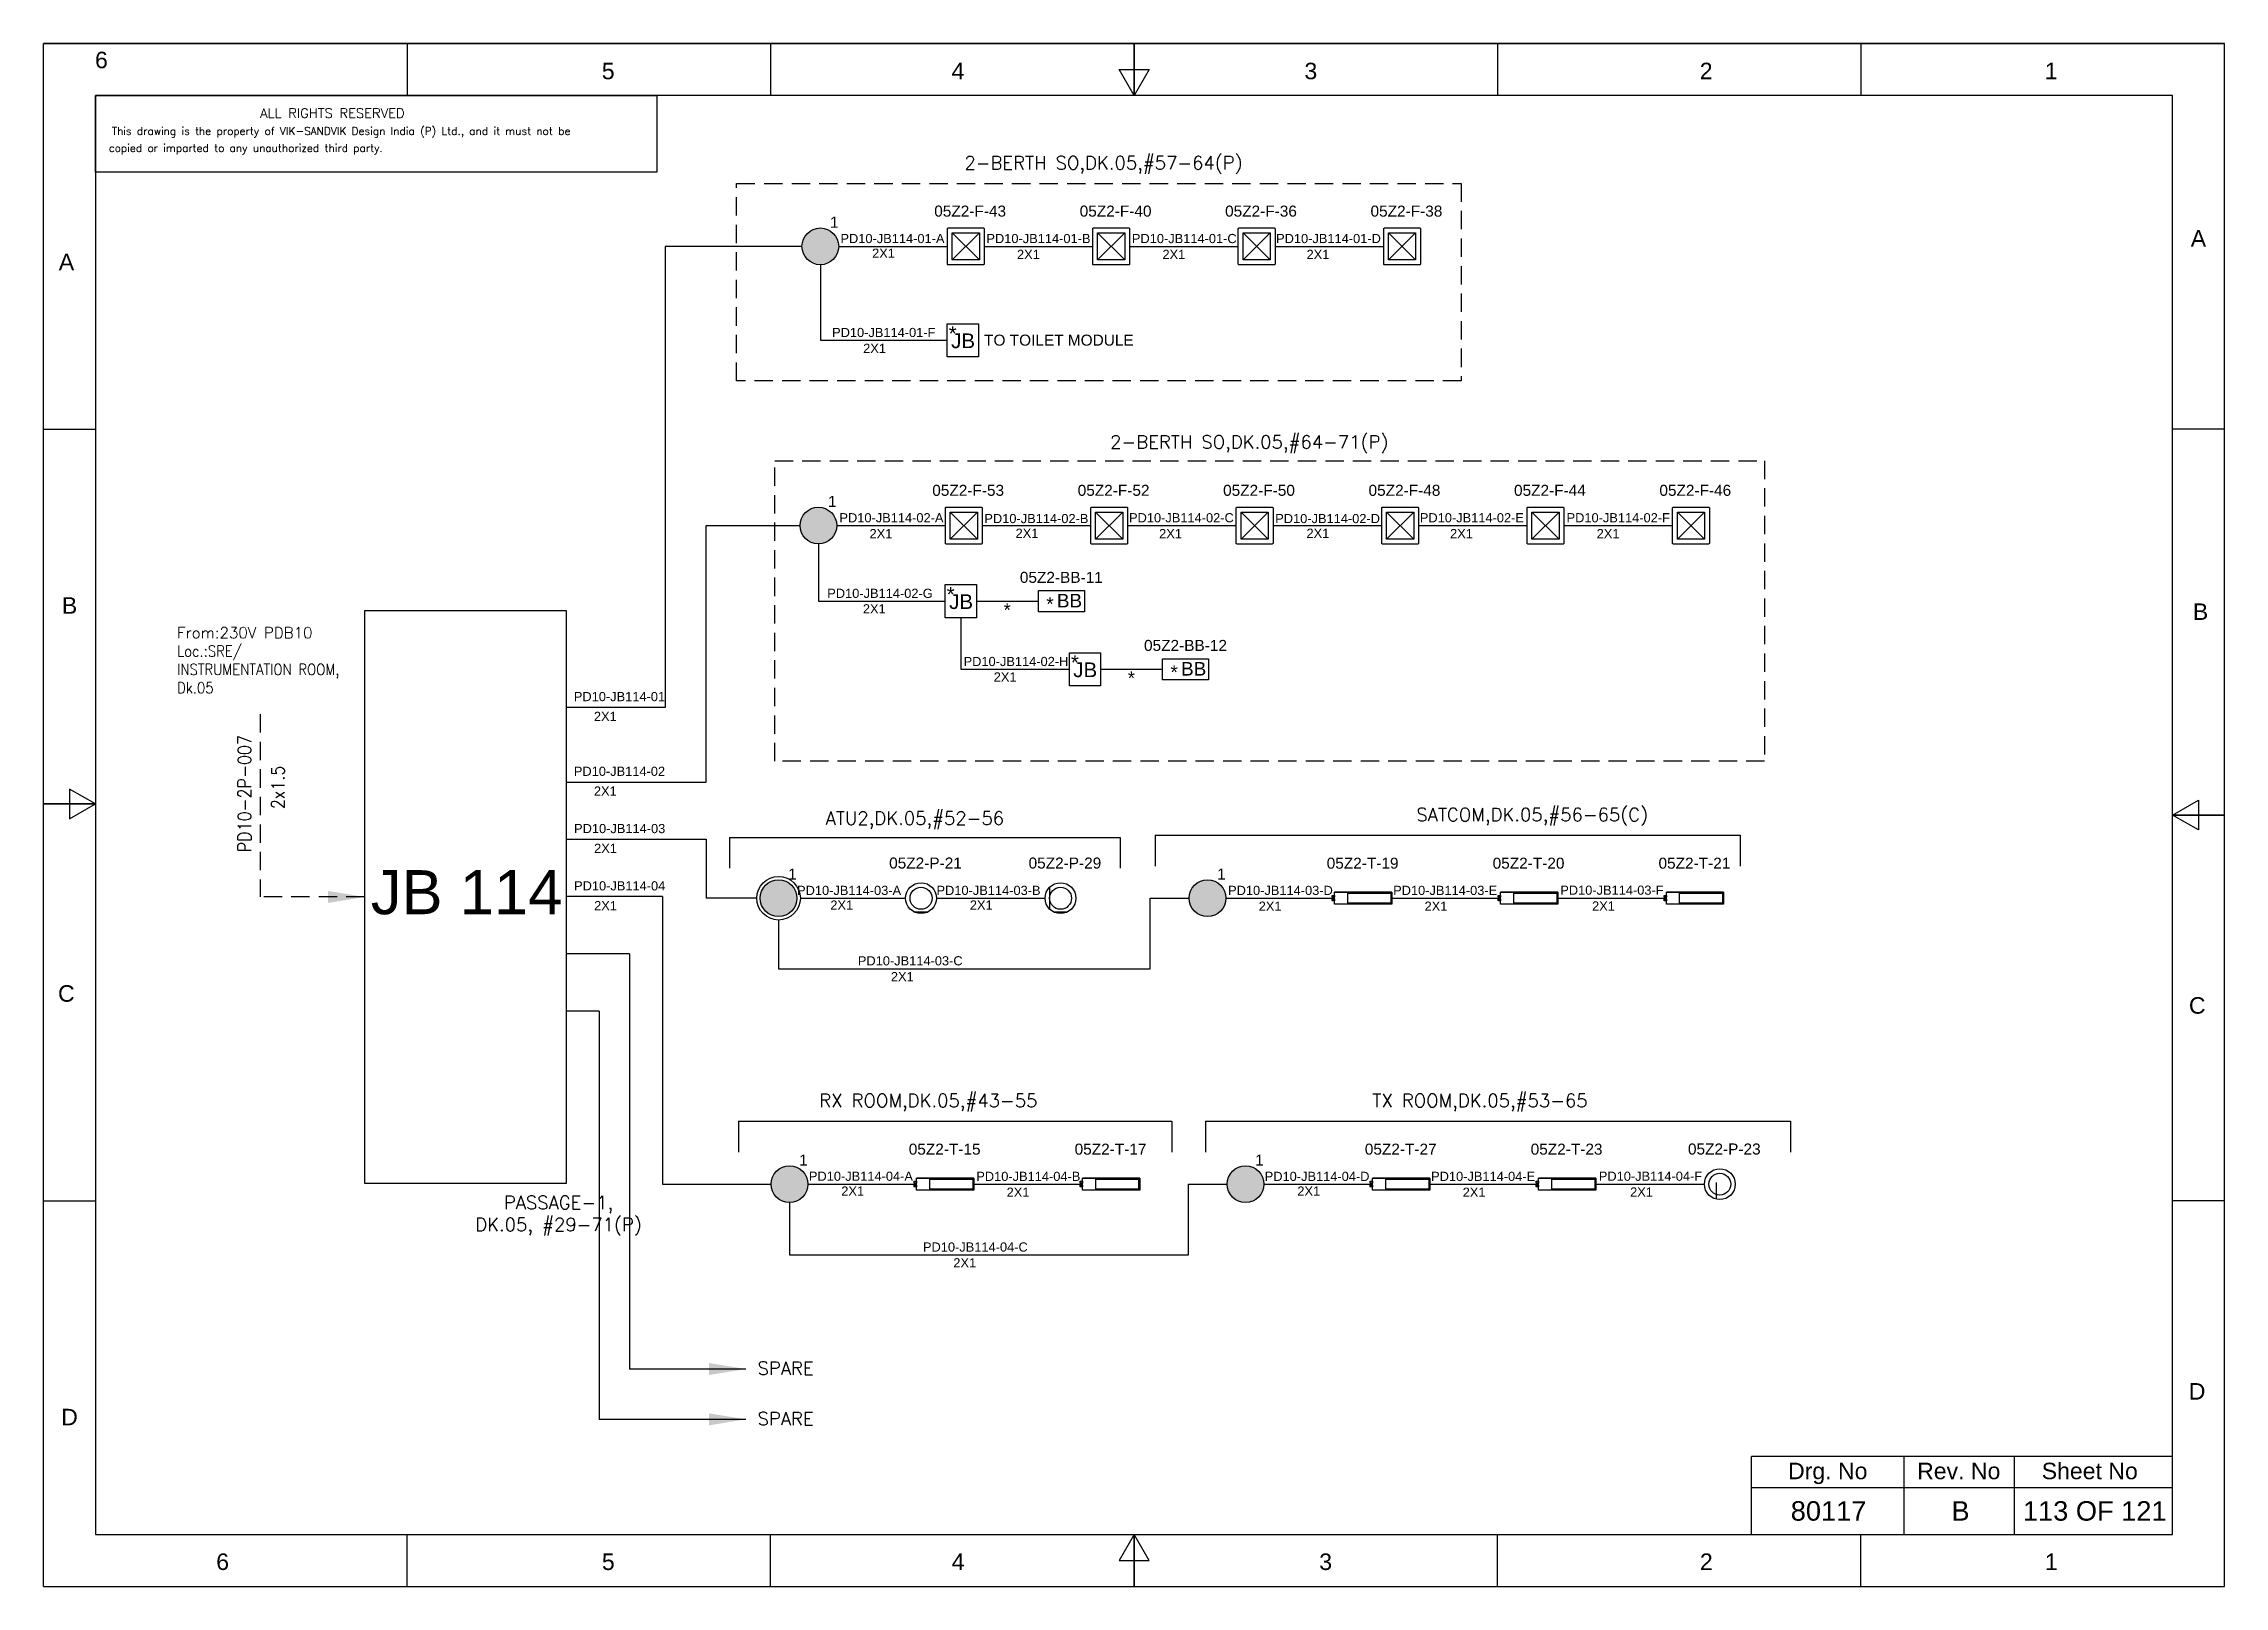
# Model space of a CAD drawing. Header units: inches. Extents: x -3311 to 1429, y -713 to 2436.
# Drawn here: x -1331.5 to -1034.5, y -713.5 to -503.4 of the extents above; entities that cross this region are included whole.
import ezdxf
from ezdxf.enums import TextEntityAlignment as Align

# ---------------------------------------------------------------- set-up
doc = ezdxf.new("R2010")
doc.units = ezdxf.units.IN
doc.linetypes.add('HIDDEN', pattern=[0.375, 0.25, -0.125])
doc.linetypes.add('SOLID', pattern=[0])
for name, color, linetype in [('BB', 7, 'Continuous'), ('Fmount', 7, 'Continuous'), ('LINE', 3, 'SOLID')]:
    doc.layers.add(name, color=color, linetype=linetype)
for name, color, linetype, lineweight in [('ELEC_TXT-025', 1, 'Continuous', 25), ('HEL-025', 1, 'Continuous', 25), ('HEL-035', 2, 'Continuous', 35)]:
    doc.layers.add(name, color=color, linetype=linetype, lineweight=lineweight)
doc.styles.add('_NORMAL', font='arial.ttf')
doc.styles.add('ROMAN S', font='romans.shx')
doc.styles.add('ROMANS', font='simplex.shx', dxfattribs={"width": 0.88})
doc.styles.get("Standard").update_dxf_attribs({"font": 'arial.ttf'})
doc.dimstyles.get("Standard").update_dxf_attribs({"dimtxt": 0.18, "dimasz": 0.18, "dimexe": 0.18, "dimexo": 0.0625, "dimgap": 0.09, "dimtad": 0, "dimtih": 1, "dimtoh": 1, "dimdec": 4, "dimzin": 0, "dimdsep": 46, "dimtxsty": 'Standard', "dimcen": 0.09, "dimadec": 0, "dimazin": 0, "dimtfac": 1, "dimtdec": 4, "dimtofl": 0, "dimtmove": 0, "dimatfit": 3, "dimfxl": 1, "dimtolj": 1, "dimtzin": 0, "dimarcsym": 0})
pattern_1 = [(0, (0, 0), (0, 6.985), [5.08, -1.905]), (90, (0, 0), (-6.985, 4e-16), [5.08, -1.905])]

msp = doc.modelspace()

# ---------------------------------------------------------------- texts
at = {"color": 7}
for s, height, p in [('PD10-JB114-01-A', 1.25, (-1222.95, -530.59, 0.03)), ('2X1', 1.25, (-1218.64, -532.59)), ('PD10-JB114-01-B', 1.25, (-1203.07, -530.59, 0.03)), ('2X1', 1.25, (-1198.91, -532.75, -0.03)), ('PD10-JB114-01-C', 1.25, (-1183.26, -530.59, 0.03)), ('2X1', 1.25, (-1179.1, -532.75, -0.03)), ('PD10-JB114-01-D', 1.25, (-1163.62, -530.59, 0.03)), ('2X1', 1.25, (-1159.47, -532.75, -0.03)), ('PD10-JB114-01-F', 1.25, (-1224.09, -543.38, 0.03)), ('TO TOILET MODULE', 1.5, (-1203.39, -544.55, 0.03)), ('2X1', 1.25, (-1219.86, -545.54, -0.03)), ('PD10-JB114-02-A', 1.25, (-1223.09, -568.61, 0.03)), ('2X1', 1.25, (-1218.99, -570.77, -0.03)), ('PD10-JB114-02-B', 1.25, (-1203.35, -568.72, 0.03)), ('2X1', 1.25, (-1199.1, -570.72)), ('PD10-JB114-02-C', 1.25, (-1183.65, -568.61, 0.03)), ('2X1', 1.25, (-1179.55, -570.77, -0.03)), ('PD10-JB114-02-D', 1.25, (-1163.74, -568.72, 0.03)), ('2X1', 1.25, (-1159.48, -570.72)), ('PD10-JB114-02-E', 1.25, (-1144.04, -568.61, 0.03)), ('2X1', 1.25, (-1139.93, -570.77, -0.03)), ('PD10-JB114-02-F', 1.25, (-1124.06, -568.61, 0.03)), ('2X1', 1.25, (-1119.96, -570.77, -0.03)), ('PD10-JB114-02-G', 1.25, (-1224.75, -578.9, 0.03)), ('2X1', 1.25, (-1219.9, -581.01, -0.03)), ('*', 1.8, (-1200.73, -581.44)), ('PD10-JB114-02-H', 1.25, (-1206.18, -588.18, 0.03)), ('2X1', 1.25, (-1202.08, -590.29, -0.03)), ('*', 1.8, (-1183.82, -590.71)), ('PD10-JB114-01', 1.25, (-1259.26, -592.96)), ('2X1', 1.25, (-1256.53, -595.66)), ('PD10-JB114-02', 1.25, (-1259.26, -603.13)), ('2X1', 1.25, (-1256.53, -605.82)), ('PD10-JB114-03', 1.25, (-1259.23, -610.93)), ('2X1', 1.25, (-1256.5, -613.62)), ('PD10-JB114-04', 1.25, (-1259.23, -618.73)), ('2X1', 1.25, (-1256.5, -621.43)), ('PD10-JB114-03-A', 1.25, (-1228.86, -619.35, 0.03)), ('2X1', 1.25, (-1224.33, -621.35)), ('PD10-JB114-03-B', 1.25, (-1209.87, -619.35, 0.03)), ('2X1', 1.25, (-1205.33, -621.35)), ('PD10-JB114-03-D', 1.25, (-1170.16, -619.35, 0.03)), ('2X1', 1.25, (-1165.99, -621.5, -0.03)), ('PD10-JB114-03-E', 1.25, (-1147.68, -619.35, 0.03)), ('2X1', 1.25, (-1143.4, -621.5, -0.03)), ('PD10-JB114-03-F', 1.25, (-1124.92, -619.32, 0.08)), ('2X1', 1.25, (-1120.59, -621.48)), ('PD10-JB114-03-C', 1.25, (-1220.58, -628.94, 0.11)), ('2X1', 1.25, (-1216.08, -631.09)), ('PD10-JB114-04-A', 1.25, (-1227.25, -658.27, 0.11)), ('2X1', 1.25, (-1222.84, -660.29)), ('PD10-JB114-04-B', 1.25, (-1204.45, -658.29, 0.03)), ('2X1', 1.25, (-1200.32, -660.45, -0.03)), ('PD10-JB114-04-D', 1.25, (-1165.17, -658.29, 0.03)), ('2X1', 1.25, (-1160.73, -660.29)), ('PD10-JB114-04-E', 1.25, (-1142.51, -658.29, 0.03)), ('2X1', 1.25, (-1138.21, -660.45, -0.03)), ('PD10-JB114-04-F', 1.25, (-1119.67, -658.27, 0.08)), ('2X1', 1.25, (-1115.41, -660.42)), ('PD10-JB114-04-C', 1.25, (-1211.71, -667.91, 0.03)), ('2X1', 1.25, (-1207.58, -670.06, -0.03))]:
    msp.add_text(s, height=height, dxfattribs=at).set_placement(p)
at = {"color": 7, "lineweight": 30}
msp.add_text('JB 114', height=6, dxfattribs=at).set_placement((-1273.87, -618.97), align=Align.MIDDLE_CENTER)
at = {"color": 7}
for s, height, p in [('Drg. No', 2.246, (-1088.49, -697.78)), ('Rev. No', 2.246, (-1070.65, -697.78)), ('Sheet No', 2.246, (-1052.81, -697.78)), ('80117', 2.653, (-1088.38, -703.22)), ('B', 2.65, (-1070.41, -703.22)), ('113 OF 121', 2.653, (-1052.13, -703.22))]:
    msp.add_text(s, height=height, dxfattribs=at).set_placement(p, align=Align.MIDDLE_CENTER)
at = {"color": 7, "char_height": 1.8, "attachment_point": 1, "style": '_NORMAL'}
for s, insert, width in [('{\\Fromans|c0;\\C2;2-BERTH SO,DK.05,#57-64(P)}', (-1206.07, -518.75, 0.22), 128.8823), ('{\\Fromans|c0;\\C2;2-BERTH SO,DK.05,#64-71(P)}', (-1186.22, -556.77, 0.22), 128.8823), ('{\\Fromans|c0;\\C2;ATU2,DK.05,#52-56}', (-1224.97, -608, 0.24), 128.8823), ('{\\Fromans|c0;\\C2;SATCOM,DK.05,#56-65(C)}', (-1144.52, -607.51, 0.22), 128.8823), ('{\\Fromans|c0;\\C2;RX ROOM,DK.05,#43-55}', (-1225.83, -646.45, 0.22), 128.8823), ('{\\Fromans|c0;\\C2;TX ROOM,DK.05,#53-65}', (-1150.51, -646.45, 0.22), 128.8823), ('{\\Fromans|c0;\\C2;SPARE}', (-1234.24, -682.9), 8.1658), ('{\\Fromans|c0;\\C2;SPARE}', (-1234.24, -689.76), 8.1658)]:
    msp.add_mtext(s, dxfattribs=dict(at, insert=insert, width=width))
at = {"color": 7, "insert": (-1313.3, -582.89), "char_height": 1.5, "width": 36.8884, "attachment_point": 1}
msp.add_mtext('{\\Fromans|c0;\\C2;From:230V PDB10 \\P\\Fsimplex|c0;\\W0.88;Loc.:SRE/\\PINSTRUMENTATION ROOM,      \\PDk.05}', dxfattribs=at)
at = {"color": 7, "insert": (-1305.01, -613.53), "char_height": 1.8, "width": 17.1296, "attachment_point": 1, "rotation": 90, "style": '_NORMAL'}
msp.add_mtext('{\\Fromans|c0;\\W0.88;PD10-2P-007}', dxfattribs=at)
at = {"color": 7, "insert": (-1300.46, -607.65), "char_height": 1.8, "attachment_point": 1, "rotation": 90, "style": '_NORMAL'}
msp.add_mtext('{\\Fsimplex|c0;\\W0.88;2x1.5}', dxfattribs=at)
at = {"color": 7, "insert": (-1272.69, -660.33), "char_height": 1.8, "attachment_point": 1, "style": '_NORMAL'}
msp.add_mtext('\\pxqc;{\\Fromans|c0;\\C2;PASSAGE-1, \\PDK.05, #29-71(P)}', dxfattribs=at)

# ---------------------------------------------------------------- blocks, each defined once
blk = doc.blocks.new('1')
h = blk.add_hatch()
h.set_pattern_fill('ANGLE', color=6)
h.set_pattern_definition(pattern_1)
h.paths.add_polyline_path([(303.23, 2044.43, 1), (306.22, 2044.43, 1)], flags=0)
h.paths.add_polyline_path([(302.63, 2044.43, 1), (306.83, 2044.43, 1)])
h.paths.add_polyline_path([(306.22, 2044.43, -1), (303.23, 2044.43, -1)], flags=16)
h = blk.add_hatch()
h.set_pattern_fill('ANGLE', color=6)
h.set_pattern_definition(pattern_1)
h.paths.add_polyline_path([(303.23, 2044.43, 1), (306.22, 2044.43, 1)])
at = {"color": 6}
for radius in [2.1, 1.5]:
    blk.add_circle((304.73, 2044.43), radius, dxfattribs=at)
blk = doc.blocks.new('LED PENDENT LIGHT 15W')
blk.add_blockref('1', (0, 0))
blk.add_attdef('TAG_NO', (301.63, 2048.1), '', height=1.5)
blk = doc.blocks.new('FIXED_KEY_SWITCH')
h = blk.add_hatch(color=1)
h.dxf.hatch_style = 1
edge = h.paths.add_edge_path()
edge.add_arc((848.13, 1737.46), 2.5, 0, 360)
at = {"color": 1}
blk.add_circle((848.13, 1737.46), 2.5, dxfattribs=at)
at = {"color": 7, "insert": (849.44, 1741.5), "char_height": 1.5, "attachment_point": 1, "style": '_NORMAL'}
blk.add_mtext_dynamic_manual_height_columns('1', width=1.5, gutter_width=7.5, heights=[0], dxfattribs=at)
blk = doc.blocks.new('SWT')
blk.add_blockref('FIXED_KEY_SWITCH', (0, 0))
blk.add_attdef('TAG_NO', (844.55, 1741.11), '', height=1.5)
blk = doc.blocks.new('fr')
at = {"color": 7, "linetype": 'Continuous'}
for p, q in [((33763.99, 4500.4), (33466.99, 4500.4)), ((33466.99, 4500.4), (33763.99, 4500.4)), ((33466.99, 4290.33), (33466.99, 4500.4)), ((33516.49, 4500.4), (33516.49, 4493.33)), ((33565.99, 4500.4), (33565.99, 4493.33)), ((33615.49, 4500.4), (33615.49, 4493.33)), ((33615.49, 4493.33), (33615.49, 4500.4)), ((33615.49, 4500.4), (33615.49, 4493.33)), ((33664.99, 4500.4), (33664.99, 4493.33)), ((33714.49, 4500.4), (33714.49, 4493.33)), ((33763.99, 4290.33), (33763.99, 4500.4)), ((33763.99, 4290.33), (33763.99, 4500.4)), ((33615.49, 4493.33), (33613.45, 4496.87)), ((33613.45, 4496.87), (33617.53, 4496.87)), ((33617.53, 4496.87), (33615.49, 4493.33)), ((33756.92, 4493.33), (33474.06, 4493.33)), ((33474.06, 4493.33), (33474.06, 4297.41)), ((33756.92, 4297.41), (33756.92, 4493.33)), ((33466.99, 4447.89), (33474.06, 4447.89)), ((33763.99, 4447.89), (33756.92, 4447.89)), ((33474.06, 4396.87), (33470.53, 4398.91)), ((33470.53, 4398.91), (33470.53, 4394.83)), ((33466.99, 4396.87), (33474.06, 4396.87)), ((33474.06, 4396.87), (33466.99, 4396.87)), ((33466.99, 4396.87), (33474.06, 4396.87)), ((33470.53, 4394.83), (33474.06, 4396.87)), ((33756.92, 4395.37), (33760.45, 4397.41)), ((33760.45, 4397.41), (33760.45, 4393.33)), ((33763.99, 4395.37), (33756.92, 4395.37)), ((33760.45, 4393.33), (33756.92, 4395.37)), ((33756.92, 4395.37), (33763.99, 4395.37)), ((33763.99, 4395.37), (33756.92, 4395.37)), ((33466.99, 4342.85), (33474.06, 4342.85)), ((33763.99, 4342.85), (33756.92, 4342.85)), ((33474.06, 4297.41), (33756.92, 4297.41)), ((33516.49, 4290.33), (33516.49, 4297.41)), ((33565.99, 4290.33), (33565.99, 4297.41)), ((33615.49, 4297.41), (33613.45, 4293.87)), ((33615.49, 4290.33), (33615.49, 4297.41)), ((33617.53, 4293.87), (33615.49, 4297.41)), ((33615.49, 4297.41), (33615.49, 4290.33)), ((33615.49, 4290.33), (33615.49, 4297.41)), ((33664.99, 4290.33), (33664.99, 4297.41)), ((33714.49, 4290.33), (33714.49, 4297.41)), ((33613.45, 4293.87), (33617.53, 4293.87)), ((33466.99, 4290.33), (33763.99, 4290.33)), ((33466.99, 4290.33), (33763.99, 4290.33))]:
    blk.add_line(p, q, dxfattribs=at)
at = {"color": 7, "style": '_NORMAL'}
for s, p in [('6', (33474.86, 4498.18)), ('5', (33543.88, 4496.68)), ('4', (33591.52, 4496.68)), ('3', (33639.57, 4496.68)), ('2', (33693.41, 4496.68)), ('1', (33740.39, 4496.68)), ('A', (33760.45, 4473.88)), ('A', (33470.1, 4470.68)), ('B', (33470.52, 4423.9)), ('B', (33760.74, 4423.06)), ('C', (33470.08, 4371.07)), ('C', (33760.29, 4369.44)), ('D', (33760.27, 4316.89)), ('D', (33470.51, 4313.39)), ('6', (33491.37, 4293.69)), ('5', (33543.89, 4293.69)), ('4', (33591.53, 4293.69)), ('3', (33641.59, 4293.69)), ('2', (33693.43, 4293.69)), ('1', (33740.41, 4293.69))]:
    blk.add_text(s, height=2.25, dxfattribs=at).set_placement(p, align=Align.MIDDLE_CENTER)
blk = doc.blocks.new('A$C4BAD7D21')
at = {"layer": 'HEL-025'}
blk.add_lwpolyline([(-34000, 0), (-34000, 2086), (-18714, 2086), (-18714, 0)], close=True, dxfattribs=at)
at = {"layer": 'HEL-025', "style": 'ROMANS'}
for s, p in [('This drawing is the property of VIK-SANDVIK Design India (P) Ltd., and it must not be', (-33558, 1016)), (' copied or imparted to any unauthorized third party.', (-33785, 550))]:
    blk.add_text(s, height=210, dxfattribs=at).set_placement(p)
at = {"layer": 'HEL-035', "style": 'ROMANS'}
blk.add_text('     ALL RIGHTS RESERVED', height=262.5, dxfattribs=at).set_placement((-30497, 1476))
blk = doc.blocks.new('LED FLUSH MOUNT')
for p, q in [((114818, 79432), (114604, 79219)), ((114604, 79432), (114818, 79219))]:
    blk.add_line(p, q)
blk.add_lwpolyline([(114572, 79470), (114850, 79470, -0.414214), (114856, 79464), (114856, 79186, -0.414214), (114850, 79180), (114572, 79180, -0.414214), (114566, 79186), (114566, 79464, -0.414214)], format="xyb", close=True)
blk.add_lwpolyline([(114604, 79432), (114818, 79432), (114818, 79219), (114604, 79219)], close=True)
blk = doc.blocks.new('LED Flush Mounted Light 22W')
blk.add_blockref('LED FLUSH MOUNT', (0, 0))
at = {"style": 'ROMANS', "width": 0.7}
blk.add_attdef('TAG_NO.:', (113905, 79579), '', height=250, dxfattribs=at)
blk = doc.blocks.new('2A')
at = {"color": 7, "lineweight": -3, "ltscale": 2.5}
blk.add_line((790.02, 1997.62, -0.03), (782.23, 1997.62, -0.03), dxfattribs=at)
at = {"color": 7, "lineweight": -3, "ltscale": 2.5, "elevation": -0.03}
for points in [[(781.91, 1997.21), (782.23, 1997.21), (782.23, 1996.94), (781.91, 1996.94)], [(781.91, 1996.7), (782.23, 1996.7), (782.23, 1996.44), (781.91, 1996.44)], [(782.23, 1997.62), (790.02, 1997.62), (790.02, 1996.02), (782.23, 1996.02)], [(784.03, 1997.5), (789.88, 1997.5), (789.88, 1996.14), (784.03, 1996.14)]]:
    blk.add_lwpolyline(points, close=True, dxfattribs=at)
blk = doc.blocks.new('LED TUBE LIGHT 30W')
blk.add_blockref('2A', (179.91, -357.89))
blk.add_attdef('TAG_NO.', (962.52, 1642.97), '', height=1.5)
blk = doc.blocks.new('JB')
blk.add_lwpolyline([(1661.35, 1973.02), (1665.59, 1973.02), (1665.59, 1968.5), (1661.35, 1968.5)], close=True)
at = {"color": 7}
for s, p in [('*', (1661.54, 1970.68)), ('JB', (1661.87, 1969.69))]:
    blk.add_text(s, height=2, dxfattribs=at).set_placement(p)
blk = doc.blocks.new('JB_FOR_BUNKLIGHT')
blk.add_blockref('JB', (0, 0))
blk.add_attdef('TAG_NO:', (1659.46, 1975.19), '', height=1.5)
blk = doc.blocks.new('bunk_light')
blk.add_lwpolyline([(17773, 202986), (18112, 202986), (18112, 202830), (17773, 202830)], close=True)
at = {"char_height": 100, "attachment_point": 1}
for s, insert in [('*', (17831, 202937)), ('BB', (17909, 202962))]:
    blk.add_mtext_dynamic_manual_height_columns(s, width=182.6, gutter_width=7.5, heights=[0], dxfattribs=dict(at, insert=insert))
blk = doc.blocks.new('LED_BUNK _LIGHT')
at = {"xscale": 0.8, "yscale": 0.8, "zscale": 0.8}
blk.add_blockref('bunk_light', (4436, 38936), dxfattribs=at)
at = {"style": 'ROMAN S', "width": 0.7}
blk.add_attdef('TAG_NO:', text='', height=250, dxfattribs=at).set_placement((18767, 201415), align=Align.CENTER)

# ---------------------------------------------------------------- linework, layer by layer
for p, q in [((-1246.84, -531.03), (-1246.84, -593.8)), ((-1228.19, -531.03), (-1246.84, -531.03)), ((-1225.69, -533.53), (-1225.69, -543.82)), ((-1241.26, -603.97), (-1241.26, -569.05)), ((-1225.96, -571.55), (-1225.96, -579.34)), ((-1206.55, -581.6), (-1206.55, -588.62)), ((-1204.43, -579.34), (-1195.99, -579.34)), ((-1187.52, -588.62), (-1179.08, -588.62)), ((-1241.26, -611.77), (-1241.26, -619.79)), ((-1238.05, -611.52, -0.03), (-1184.86, -611.52, -0.03)), ((-1180.09, -611.22, -0.05), (-1100.4, -611.22, -0.05)), ((-1247.18, -619.57), (-1260.24, -619.57)), ((-1247.18, -619.57), (-1247.18, -658.73)), ((-1234.35, -619.79), (-1241.26, -619.79)), ((-1180.75, -629.41), (-1180.75, -619.79)), ((-1251.67, -627.37), (-1260.24, -627.37)), ((-1251.67, -627.37), (-1251.67, -683.9)), ((-1231.38, -629.41), (-1180.75, -629.41)), ((-1255.83, -635.18), (-1260.24, -635.18)), ((-1255.83, -635.18), (-1255.83, -690.75)), ((-1236.84, -650.16, -0.05), (-1177.84, -650.16, -0.05)), ((-1173.22, -650.16, -0.05), (-1093.56, -650.16, -0.05)), ((-1175.57, -668.35), (-1175.57, -658.73)), ((-1229.89, -668.35), (-1175.57, -668.35))]:
    msp.add_line(p, q)
at = {"color": 7, "linetype": 'Continuous'}
for p, q in [((-1041.55, -695.83), (-1098.87, -695.83)), ((-1098.87, -706.42), (-1098.87, -695.83)), ((-1078.09, -706.42), (-1078.09, -695.83)), ((-1063.08, -706.42), (-1063.08, -695.83)), ((-1098.87, -700.01), (-1041.55, -700.01))]:
    msp.add_line(p, q, dxfattribs=at)
at = {"linetype": 'HIDDEN', "ltscale": 10, "elevation": -0.05}
for points in [[(-1237.09, -522.46), (-1138.4, -522.46), (-1138.4, -549.33), (-1237.09, -549.33)], [(-1231.91, -560.22), (-1097.09, -560.22), (-1097.09, -601.14), (-1231.91, -601.14)]]:
    msp.add_lwpolyline(points, close=True, dxfattribs=at)
at = {"linetype": 'HIDDEN', "ltscale": 10}
msp.add_lwpolyline([(-1301.96, -594.74), (-1301.96, -619.62)], dxfattribs=at)
for points in [[(-1231.38, -622.76), (-1231.38, -629.41)], [(-1229.89, -661.23), (-1229.89, -668.35)]]:
    msp.add_lwpolyline(points)
at = {"layer": 'LINE', "color": 0}
for p, q in [((-1223.19, -531.03), (-1208.39, -531.03)), ((-1203.38, -531.03), (-1188.59, -531.03)), ((-1183.58, -531.03), (-1168.78, -531.03)), ((-1163.77, -531.03), (-1148.97, -531.03)), ((-1225.69, -543.82), (-1208.39, -543.82)), ((-1241.26, -569.05), (-1228.46, -569.05)), ((-1223.46, -569.05), (-1208.66, -569.05)), ((-1203.65, -569.05), (-1188.86, -569.05)), ((-1183.85, -569.05), (-1169.05, -569.05)), ((-1164.04, -569.05), (-1149.24, -569.05)), ((-1144.23, -569.05), (-1129.44, -569.05)), ((-1124.43, -569.05), (-1109.63, -569.05)), ((-1287.75, -580.67), (-1287.75, -658.57)), ((-1260.24, -580.67), (-1287.75, -580.67)), ((-1260.24, -658.57), (-1260.24, -580.67)), ((-1225.96, -579.34), (-1208.66, -579.34)), ((-1206.55, -588.62), (-1191.75, -588.62)), ((-1246.84, -593.8), (-1260.24, -593.8)), ((-1260.24, -603.97), (-1241.26, -603.97)), ((-1260.21, -611.77), (-1241.26, -611.77)), ((-1238.05, -611.52, -0.03), (-1238.05, -615.71, -0.03)), ((-1184.86, -611.52, -0.03), (-1184.86, -615.71, -0.03)), ((-1180.09, -611.22, -0.05), (-1180.09, -615.41, -0.05)), ((-1100.4, -611.22, -0.05), (-1100.4, -615.41, -0.05)), ((-1228.4, -619.79), (-1214.08, -619.79)), ((-1209.88, -619.79), (-1195.09, -619.79)), ((-1180.75, -619.79), (-1175.46, -619.79)), ((-1170.46, -619.79), (-1155.67, -619.79)), ((-1147.87, -619.79), (-1133.07, -619.79)), ((-1125.27, -619.79), (-1110.48, -619.79)), ((-1236.84, -650.16, -0.05), (-1236.84, -654.35, -0.05)), ((-1177.84, -650.16, -0.05), (-1177.84, -654.35, -0.05)), ((-1173.22, -650.16, -0.05), (-1173.22, -654.35, -0.05)), ((-1093.56, -650.16, -0.05), (-1093.56, -654.35, -0.05)), ((-1287.75, -658.57), (-1260.24, -658.57)), ((-1247.18, -658.73), (-1232.39, -658.73)), ((-1227.39, -658.73), (-1212.59, -658.73)), ((-1204.79, -658.73), (-1190, -658.73)), ((-1175.57, -658.73), (-1170.28, -658.73)), ((-1165.28, -658.73), (-1150.48, -658.73)), ((-1142.68, -658.73), (-1127.89, -658.73)), ((-1120.09, -658.73), (-1105.3, -658.73))]:
    msp.add_line(p, q, dxfattribs=at)
msp.add_circle((-1231.38, -619.79), 2.97, dxfattribs=at)

# ---------------------------------------------------------------- block references
for name, p in [('fr', (-34798.46, -5003.83)), ('SWT', (-2073.82, -2268.49)), ('JB_FOR_BUNKLIGHT', (-2869.75, -2514.58)), ('SWT', (-2074.09, -2306.51)), ('JB_FOR_BUNKLIGHT', (-2870.02, -2550.1)), ('JB_FOR_BUNKLIGHT', (-2853.11, -2559.38)), ('SWT', (-2079.51, -2357.25)), ('SWT', (-2021.09, -2357.25)), ('SWT', (-2078.02, -2396.19)), ('SWT', (-2015.91, -2396.19))]:
    msp.add_blockref(name, p)
ref = msp.add_blockref('LED PENDENT LIGHT 15W', (-1516.71, -2664.22))
ref.add_attrib('TAG_NO', '05Z2-P-21', (-1216.32, -615.75), dxfattribs={"height": 1.5})
ref = msp.add_blockref('LED PENDENT LIGHT 15W', (-1497.71, -2664.22, -0.03))
ref.add_attrib('TAG_NO', '05Z2-P-29', (-1197.33, -615.75, -0.03), dxfattribs={"height": 1.5})
ref = msp.add_blockref('LED TUBE LIGHT 30W', (-2117.8, -2258.72, 0.03))
ref.add_attrib('TAG_NO.', '05Z2-T-19', (-1156.73, -615.77, 0.03), dxfattribs={"height": 1.5})
ref = msp.add_blockref('LED TUBE LIGHT 30W', (-2095.2, -2258.72, 0.03))
ref.add_attrib('TAG_NO.', '05Z2-T-20', (-1134.13, -615.77, 0.03), dxfattribs={"height": 1.5})
ref = msp.add_blockref('LED TUBE LIGHT 30W', (-2072.61, -2258.72, 0.03))
ref.add_attrib('TAG_NO.', '05Z2-T-21', (-1111.54, -615.77, 0.03), dxfattribs={"height": 1.5})
ref = msp.add_blockref('LED TUBE LIGHT 30W', (-2174.72, -2297.66, 0.03))
ref.add_attrib('TAG_NO.', '05Z2-T-15', (-1213.65, -654.71, 0.03), dxfattribs={"height": 1.5})
ref = msp.add_blockref('LED TUBE LIGHT 30W', (-2152.13, -2297.66, 0.03))
ref.add_attrib('TAG_NO.', '05Z2-T-17', (-1191.06, -654.71, 0.03), dxfattribs={"height": 1.5})
ref = msp.add_blockref('LED TUBE LIGHT 30W', (-2112.62, -2297.66, 0.03))
ref.add_attrib('TAG_NO.', '05Z2-T-27', (-1151.54, -654.71, 0.03), dxfattribs={"height": 1.5})
ref = msp.add_blockref('LED TUBE LIGHT 30W', (-2090.02, -2297.66, 0.03))
ref.add_attrib('TAG_NO.', '05Z2-T-23', (-1128.95, -654.71, 0.03), dxfattribs={"height": 1.5})
ref = msp.add_blockref('LED PENDENT LIGHT 15W', (-1407.92, -2703.16, -0.03))
ref.add_attrib('TAG_NO', '05Z2-P-23', (-1107.53, -654.69, -0.03), dxfattribs={"height": 1.5})
at = {"layer": 'BB'}
ref = msp.add_blockref('LED_BUNK _LIGHT', (-1625.78, -5216.43), dxfattribs=dict(at, xscale=0.02304, yscale=0.02304, zscale=0.02304))
ref.add_attrib('TAG_NO:', '05Z2-BB-11', dxfattribs={"layer": '0', "height": 1.5}).set_placement((-1192.87, -577.3, 0), align=Align.BOTTOM_CENTER)
ref = msp.add_blockref('LED_BUNK _LIGHT', (-1608.87, -5225.71), dxfattribs=dict(at, xscale=0.02304, yscale=0.02304, zscale=0.02304))
ref.add_attrib('TAG_NO:', '05Z2-BB-12', dxfattribs={"layer": '0', "height": 1.5}).set_placement((-1175.96, -586.57, 0), align=Align.BOTTOM_CENTER)
at = {"layer": 'ELEC_TXT-025', "color": 0, "xscale": 0.005, "yscale": 0.005, "zscale": 0.005}
msp.add_blockref('A$C4BAD7D21', (-1154.4, -520.93), dxfattribs=at)
at = {"layer": 'Fmount'}
ref = msp.add_blockref('LED Flush Mounted Light 22W', (-3188.09, -1901.77), dxfattribs=dict(at, xscale=0.01728, yscale=0.01728, zscale=0.01728))
ref.add_attrib('TAG_NO.:', '05Z2-F-43', dxfattribs={"layer": '0', "height": 1.5}).set_placement((-1210.18, -527.43), align=Align.BOTTOM_LEFT)
ref = msp.add_blockref('LED Flush Mounted Light 22W', (-3168.29, -1901.77), dxfattribs=dict(at, xscale=0.01728, yscale=0.01728, zscale=0.01728))
ref.add_attrib('TAG_NO.:', '05Z2-F-40', dxfattribs={"layer": '0', "height": 1.5}).set_placement((-1190.37, -527.43), align=Align.BOTTOM_LEFT)
ref = msp.add_blockref('LED Flush Mounted Light 22W', (-3148.48, -1901.77), dxfattribs=dict(at, xscale=0.01728, yscale=0.01728, zscale=0.01728))
ref.add_attrib('TAG_NO.:', '05Z2-F-36', dxfattribs={"layer": '0', "height": 1.5}).set_placement((-1170.57, -527.43), align=Align.BOTTOM_LEFT)
ref = msp.add_blockref('LED Flush Mounted Light 22W', (-3128.67, -1901.77), dxfattribs=dict(at, xscale=0.01728, yscale=0.01728, zscale=0.01728))
ref.add_attrib('TAG_NO.:', '05Z2-F-38', dxfattribs={"layer": '0', "height": 1.5}).set_placement((-1150.76, -527.43), align=Align.BOTTOM_LEFT)
ref = msp.add_blockref('LED Flush Mounted Light 22W', (-3188.36, -1939.79), dxfattribs=dict(at, xscale=0.01728, yscale=0.01728, zscale=0.01728))
ref.add_attrib('TAG_NO.:', '05Z2-F-53', dxfattribs={"layer": '0', "height": 1.5}).set_placement((-1210.45, -565.45), align=Align.BOTTOM_LEFT)
ref = msp.add_blockref('LED Flush Mounted Light 22W', (-3168.56, -1939.79), dxfattribs=dict(at, xscale=0.01728, yscale=0.01728, zscale=0.01728))
ref.add_attrib('TAG_NO.:', '05Z2-F-52', dxfattribs={"layer": '0', "height": 1.5}).set_placement((-1190.64, -565.45), align=Align.BOTTOM_LEFT)
ref = msp.add_blockref('LED Flush Mounted Light 22W', (-3148.75, -1939.79), dxfattribs=dict(at, xscale=0.01728, yscale=0.01728, zscale=0.01728))
ref.add_attrib('TAG_NO.:', '05Z2-F-50', dxfattribs={"layer": '0', "height": 1.5}).set_placement((-1170.84, -565.45), align=Align.BOTTOM_LEFT)
ref = msp.add_blockref('LED Flush Mounted Light 22W', (-3128.94, -1939.79), dxfattribs=dict(at, xscale=0.01728, yscale=0.01728, zscale=0.01728))
ref.add_attrib('TAG_NO.:', '05Z2-F-48', dxfattribs={"layer": '0', "height": 1.5}).set_placement((-1151.03, -565.45), align=Align.BOTTOM_LEFT)
ref = msp.add_blockref('LED Flush Mounted Light 22W', (-3109.14, -1939.79), dxfattribs=dict(at, xscale=0.01728, yscale=0.01728, zscale=0.01728))
ref.add_attrib('TAG_NO.:', '05Z2-F-44', dxfattribs={"layer": '0', "height": 1.5}).set_placement((-1131.22, -565.45), align=Align.BOTTOM_LEFT)
ref = msp.add_blockref('LED Flush Mounted Light 22W', (-3089.33, -1939.79), dxfattribs=dict(at, xscale=0.01728, yscale=0.01728, zscale=0.01728))
ref.add_attrib('TAG_NO.:', '05Z2-F-46', dxfattribs={"layer": '0', "height": 1.5}).set_placement((-1111.42, -565.45), align=Align.BOTTOM_LEFT)

msp.set_redraw_order([(e.dxf.handle, doc.entitydb.next_handle()) for e in msp.query("TEXT MTEXT ATTDEF DIMENSION ARC_DIMENSION")])  # texts and dimensions are drawn at this point

# ---------------------------------------------------------------- leaders
at = {"linetype": 'HIDDEN', "ltscale": 10}
msp.add_leader([(-1287.75, -619.62), (-1301.96, -619.62)], dimstyle='Standard', override={"dimasz": 5, "dimarcsym": 1}, dxfattribs=at)
for points in [[(-1235.86, -683.9), (-1251.67, -683.9)], [(-1235.86, -690.75), (-1255.83, -690.75)]]:
    msp.add_leader(points, dimstyle='Standard', override={"dimasz": 5, "dimarcsym": 1})

doc.saveas('drawing.dxf')
